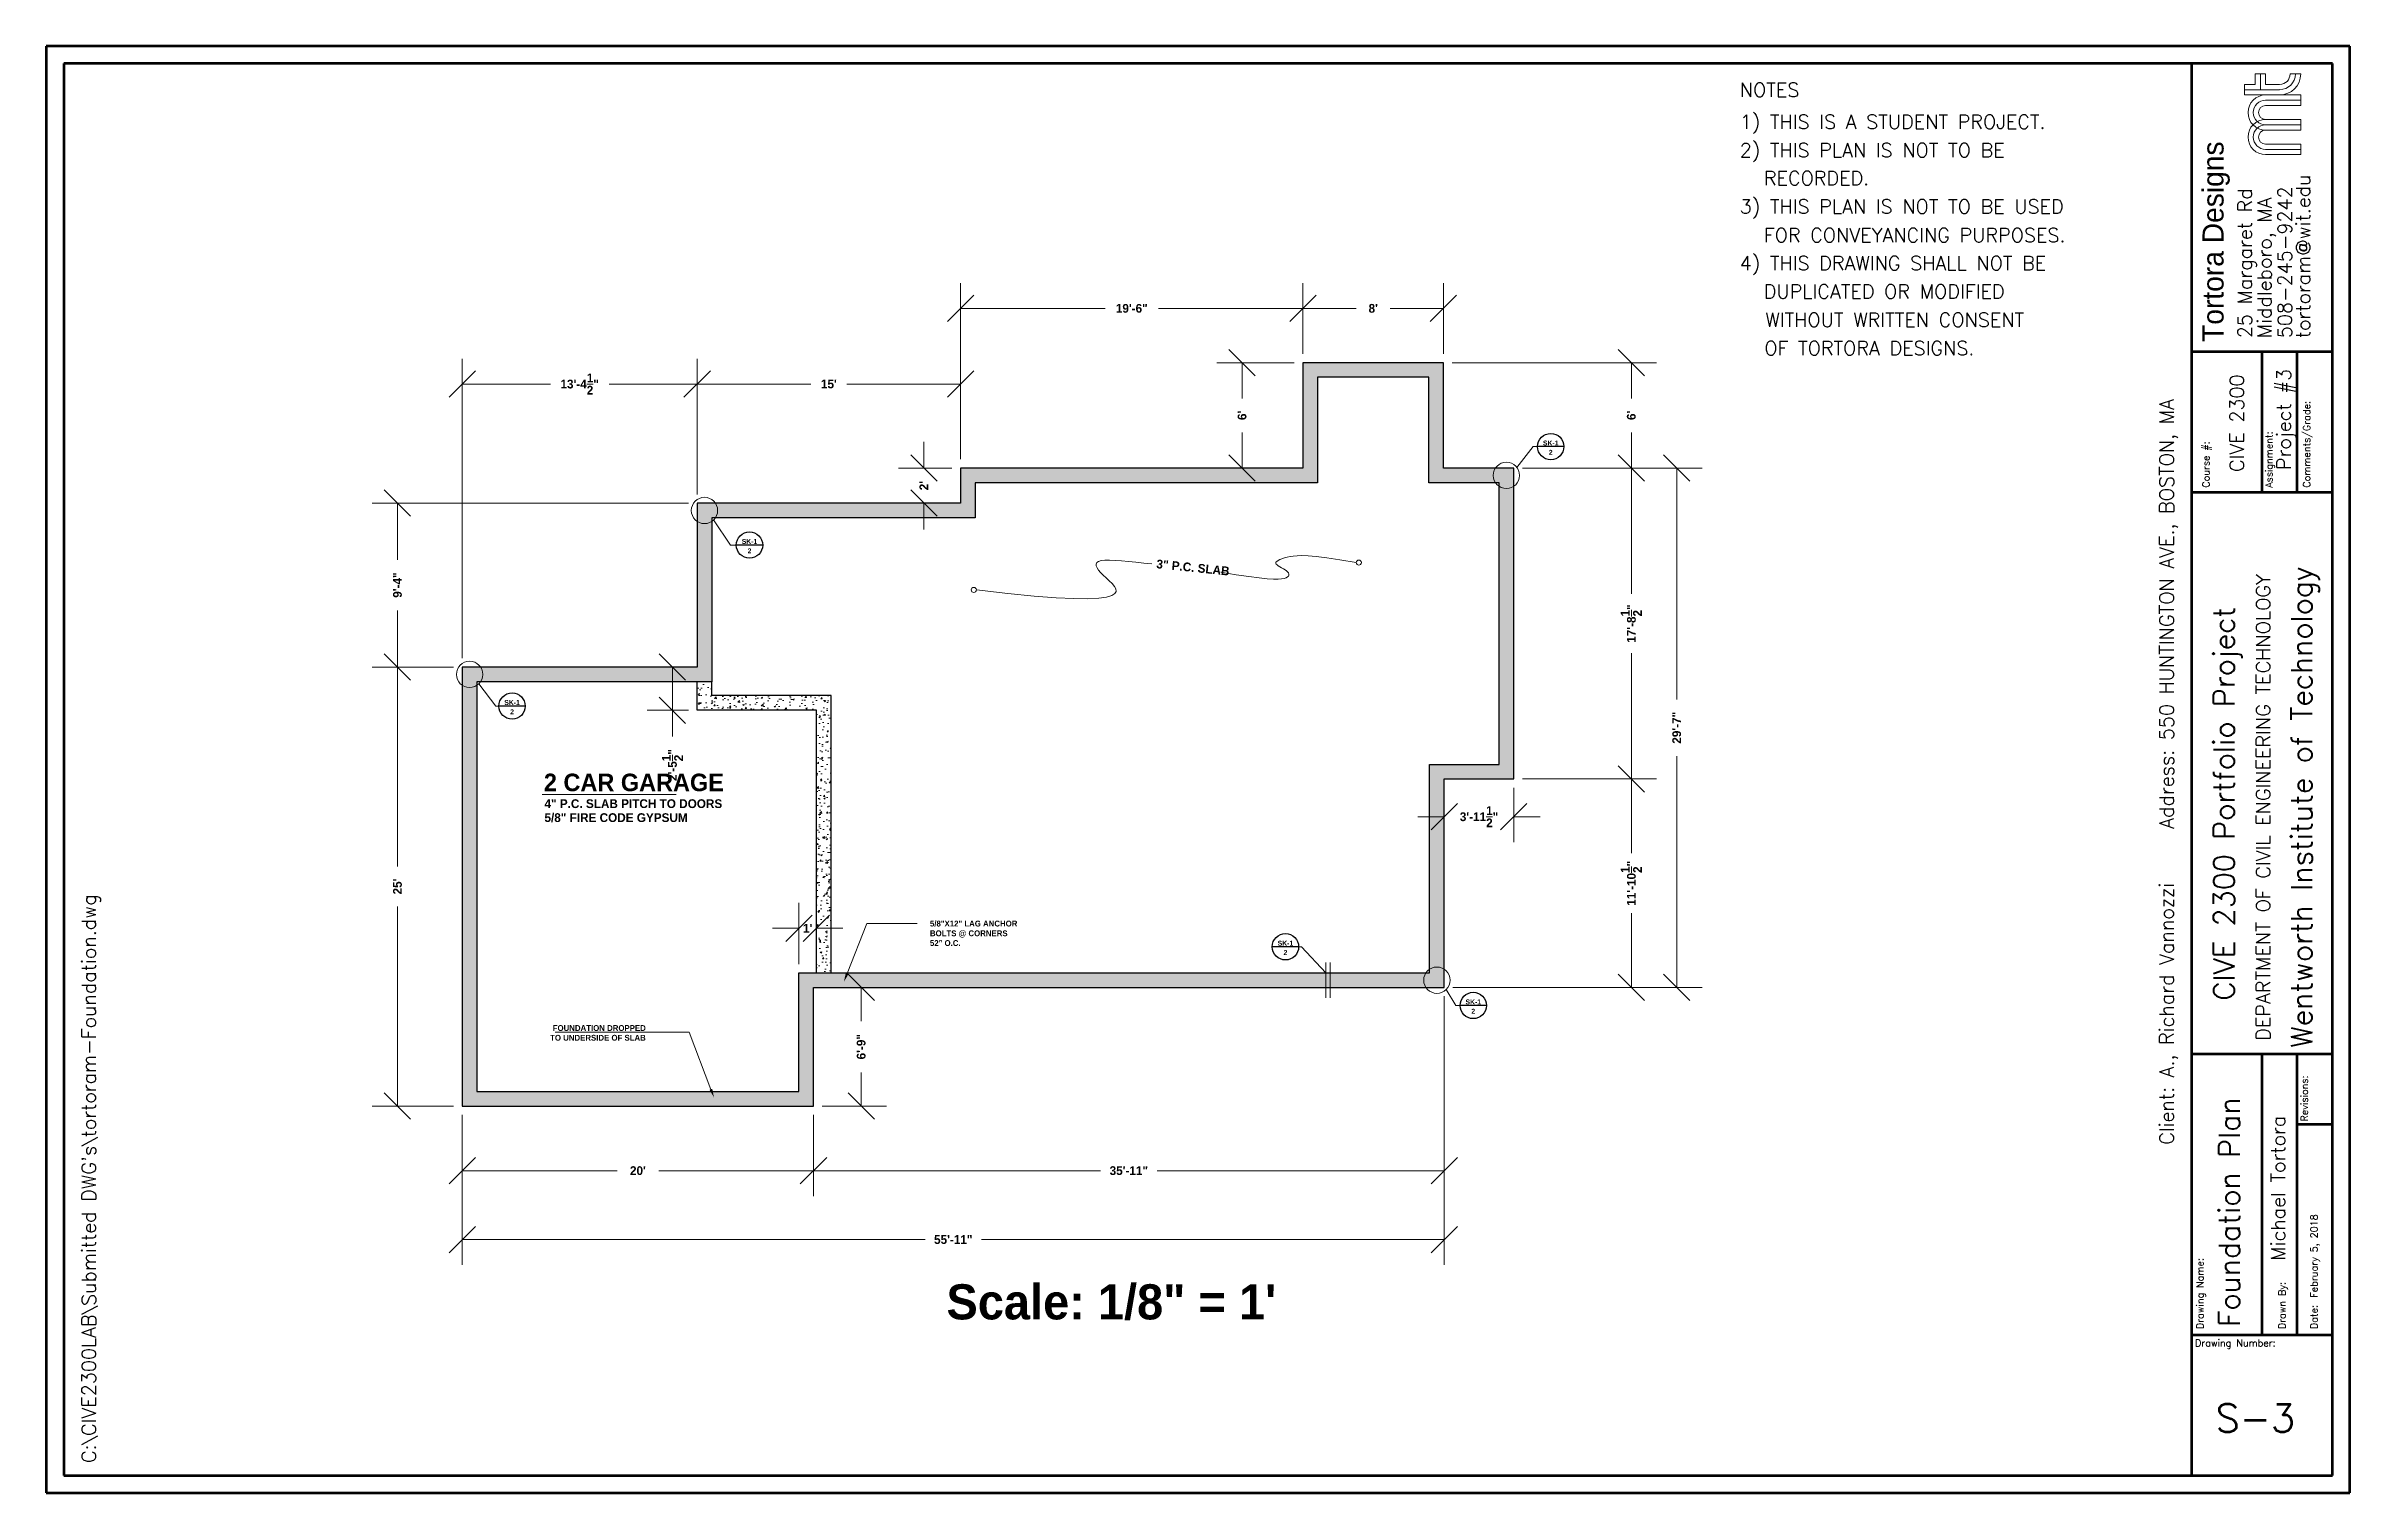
# Paper-space layout '11x17-8th' of a CAD drawing. Header units: inches. Extents: x 0.1 to 16.5, y 0.1 to 10.4.
# The model-space entities are those that its viewports show. They can reach past a viewport. Long polylines and large blocks are cut down to what shows.
import ezdxf
from ezdxf import colors
from ezdxf.entities.mleader import LeaderData, LeaderLine
from ezdxf.enums import TextEntityAlignment as Align
from ezdxf.math import Vec2, Vec3

# ---------------------------------------------------------------- set-up
doc = ezdxf.new("R2010")
doc.units = ezdxf.units.IN
doc.header["$MEASUREMENT"] = 0
for name, color, linetype, lineweight in [('8-FP-Dimensions', 3, 'Continuous', 13), ('8-FP-Foundation', 7, 'Continuous', 30), ('8-FP-Hatch', 5, 'Continuous', 13), ('8-FP-Leaders', 6, 'Continuous', 15), ('8-FP-Legend', 1, 'Continuous', 13), ('8-TB-LOGO', 6, 'Continuous', 15), ('8-TB-MediumBorder', 4, 'Continuous', 53), ('8-TB-Text', 2, 'Continuous', 13), ('8-TB-ThickBorder', 5, 'Continuous', 80), ('8-Viewport', 2, 'Continuous', 0)]:
    doc.layers.add(name, color=color, linetype=linetype, lineweight=lineweight)
doc.layers.get('8-Viewport').freeze()
doc.styles.add('8-FP-DIM', font='cityb___.ttf', dxfattribs={"height": 0.0625})
doc.styles.add('8-FP-LABEL', font='cityb___.ttf', dxfattribs={"height": 0.125})
doc.styles.add('8-FP-Leader', font='cityb___.ttf', dxfattribs={"height": 4})
doc.styles.add('8-FP-Legend', font='cityb___.ttf', dxfattribs={"height": 0.25})
doc.styles.add('8-TB-COMPANY', font='seguisbi.ttf', dxfattribs={"height": 0.15})
doc.styles.add('8-TB-LARGE-0.20', font='romans.shx', dxfattribs={"height": 0.2})
doc.styles.add('8-TB-MED-0.15', font='romans.shx', dxfattribs={"height": 0.15})
doc.styles.add('8-TB-SMALL-0.10', font='romans.shx', dxfattribs={"height": 0.1})
doc.styles.add('8-TB-VSMALL-0.05', font='romans.shx', dxfattribs={"height": 0.05})
doc.styles.get("Standard").update_dxf_attribs({"font": 'simplex.shx'})
doc.dimstyles.new('8-FND', dxfattribs={"dimscale": 0, "dimtxt": 0.0625, "dimasz": 0.1875, "dimexe": 0.18, "dimexo": 0.0625, "dimgap": 0.09, "dimtad": 0, "dimdec": 4, "dimzin": 0, "dimdsep": 46, "dimlunit": 4, "dimtxsty": '8-FP-DIM', "dimblk": 'OBLIQUE', "dimcen": 0.09, "dimclrd": 256, "dimclre": 256, "dimclrt": 256, "dimadec": 0, "dimazin": 0, "dimtfac": 1, "dimtdec": 4, "dimtofl": 0, "dimtmove": 0, "dimatfit": 3, "dimfxl": 1, "dimtfillclr": 4, "dimtolj": 1, "dimtzin": 0, "dimlwd": -1, "dimlwe": -1, "dimarcsym": 0})

psp = doc.layouts.new('11x17-8th')

msp = doc.modelspace()

# ---------------------------------------------------------------- texts
at = {"layer": '8-FP-Leaders', "style": '8-FP-DIM'}
msp.add_text('3" P.C. SLAB', height=6, rotation=354.14669607, dxfattribs=at).set_placement((474.0968, 367.58916))
at = {"layer": '8-FP-Leaders'}
for s, height, style, p in [('2 CAR GARAGE', 12, '8-FP-LABEL', (55.74057, 215.16341)), ('4" P.C. SLAB PITCH TO DOORS', 6, '8-FP-DIM', (56.14696, 203.63539)), ('5/8" FIRE CODE GYPSUM', 6, '8-FP-DIM', (56.14696, 194.0862))]:
    msp.add_text(s, height=height, dxfattribs=dict(at, style=style)).set_placement(p)
at = {"layer": '8-FP-Legend', "style": '8-FP-Legend'}
msp.add_text('Scale: 1/8" = 1\'', height=24, dxfattribs=at).set_placement((330.87119, -145.83736))

# ---------------------------------------------------------------- blocks, each defined once
blk = doc.blocks.new('tortoram-TitleBlock-Lab3')
at = {"layer": '8-TB-LOGO'}
for p, q in [((15.724, 10.027), (15.649, 10.027)), ((15.649, 10.027), (15.649, 9.952)), ((15.799, 10.102), (15.724, 10.102)), ((15.724, 10.102), (15.724, 10.027)), ((15.762, 10.102), (15.762, 9.989)), ((15.799, 10.027), (15.799, 10.102)), ((15.899, 10.027), (15.799, 10.027)), ((16.049, 10.102), (15.974, 10.102)), ((15.899, 9.989), (15.649, 9.989)), ((15.649, 9.952), (15.799, 9.952)), ((16.049, 9.952), (15.799, 9.952)), ((16.049, 9.914), (15.799, 9.914)), ((16.049, 9.877), (15.799, 9.877)), ((16.049, 9.877), (16.049, 9.952)), ((16.049, 9.777), (15.799, 9.777)), ((16.049, 9.739), (15.799, 9.739)), ((16.049, 9.702), (15.799, 9.702)), ((16.049, 9.702), (16.049, 9.777)), ((16.049, 9.602), (15.799, 9.602)), ((16.049, 9.564), (15.799, 9.564)), ((16.049, 9.527), (15.799, 9.527)), ((16.049, 9.527), (16.049, 9.602))]:
    blk.add_line(p, q, dxfattribs=at)
for centre, radius, start, end in [((15.899, 10.102), 0.075, 270, 360), ((15.899, 10.102), 0.15, 270, 360), ((15.899, 10.102), 0.112, 270, 0), ((15.799, 9.827), 0.125, 90, 270), ((15.799, 9.827), 0.0875, 90, 270), ((15.799, 9.827), 0.05, 90, 270), ((15.799, 9.652), 0.125, 90, 270), ((15.799, 9.652), 0.0875, 90, 270), ((15.799, 9.652), 0.05, 90, 270)]:
    blk.add_arc(centre, radius, start, end, dxfattribs=at)
at = {"layer": '8-TB-MediumBorder'}
for p, q in [((16.275, 10.175), (0.125, 10.175)), ((0.125, 10.175), (0.125, 0.125)), ((15.275, 0.125), (15.275, 10.175)), ((16.275, 0.125), (16.275, 10.175)), ((15.275, 8.125), (16.275, 8.125)), ((15.775, 7.125), (15.775, 8.125)), ((16.025, 7.125), (16.025, 8.125)), ((15.275, 7.125), (16.275, 7.125)), ((15.275, 3.125), (16.275, 3.125)), ((15.775, 1.125), (15.775, 3.125)), ((16.025, 1.125), (16.025, 3.125)), ((16.025, 2.625), (16.275, 2.625)), ((15.275, 1.125), (16.275, 1.125)), ((0.125, 0.125), (16.275, 0.125))]:
    blk.add_line(p, q, dxfattribs=at)
at = {"layer": '8-TB-ThickBorder'}
for p, q in [((16.4, 10.3), (0, 10.3)), ((0, 10.3), (0, 0)), ((16.4, 0), (16.4, 10.3)), ((0, 0), (16.4, 0))]:
    blk.add_line(p, q, dxfattribs=at)
at = {"layer": '8-TB-Text'}
for s, height, style, p in [('NOTES', 0.1, '8-TB-SMALL-0.10', (12.056, 9.938)), ('1) THIS IS A STUDENT PROJECT.', 0.1, '8-TB-SMALL-0.10', (12.056, 9.71)), ('2) THIS PLAN IS NOT TO BE ', 0.1, '8-TB-SMALL-0.10', (12.056, 9.509)), ('   RECORDED.', 0.1, '8-TB-SMALL-0.10', (12.004, 9.309)), ('3) THIS PLAN IS NOT TO BE USED', 0.1, '8-TB-SMALL-0.10', (12.056, 9.107)), ('   FOR CONVEYANCING PURPOSES.', 0.1, '8-TB-SMALL-0.10', (12.004, 8.904)), ('4) THIS DRAWING SHALL NOT BE ', 0.1, '8-TB-SMALL-0.10', (12.056, 8.704)), ('   DUPLICATED OR MODIFIED ', 0.1, '8-TB-SMALL-0.10', (12.003, 8.502)), ('   WITHOUT WRITTEN CONSENT ', 0.1, '8-TB-SMALL-0.10', (12.014, 8.302)), ('   OF TORTORA DESIGNS.', 0.1, '8-TB-SMALL-0.10', (12.007, 8.1)), ('Drawing Number:', 0.05, '8-TB-VSMALL-0.05', (15.297, 1.042)), ('S-3', 0.2, '8-TB-LARGE-0.20', (15.443, 0.433))]:
    blk.add_text(s, height=height, dxfattribs=dict(at, style=style)).set_placement(p)
for s, height, style, p in [('Tortora Designs', 0.15, '8-TB-COMPANY', (15.5, 8.194)), ('tortoram@wit.edu', 0.1, '8-TB-SMALL-0.10', (16.116, 8.221)), ('25 Margaret Rd', 0.1, '8-TB-SMALL-0.10', (15.702, 8.221)), ('Middleboro, MA', 0.1, '8-TB-SMALL-0.10', (15.842, 8.221)), ('508-245-9242', 0.1, '8-TB-SMALL-0.10', (15.987, 8.221)), ('CIVE 2300', 0.1, '8-TB-SMALL-0.10', (15.645, 7.268)), ('Project #3', 0.1, '8-TB-SMALL-0.10', (15.98, 7.282)), ('Client: A., Richard Vannozzi   Address: 550 HUNTINGTON AVE., BOSTON, MA', 0.1, '8-TB-SMALL-0.10', (15.145, 2.479)), ('Comments/Grade:', 0.05, '8-TB-VSMALL-0.05', (16.117, 7.156)), ('Assignment:', 0.05, '8-TB-VSMALL-0.05', (15.848, 7.156)), ('Course #:', 0.05, '8-TB-VSMALL-0.05', (15.4, 7.156)), ('Wentworth Institute of Technology', 0.15, '8-TB-MED-0.15', (16.131, 3.169)), ('DEPARTMENT OF CIVIL ENGINEERING TECHNOLOGY', 0.1, '8-TB-SMALL-0.10', (15.831, 3.22)), ('CIVE 2300 Portfolio Project', 0.15, '8-TB-MED-0.15', (15.579, 3.506)), ('Revisions:', 0.05, '8-TB-VSMALL-0.05', (16.1, 2.644)), ('Foundation Plan', 0.15, '8-TB-MED-0.15', (15.616, 1.183)), ('Michael Tortora', 0.1, '8-TB-SMALL-0.10', (15.939, 1.653)), ('February 5, 2018', 0.05, '8-TB-VSMALL-0.05', (16.169, 1.39)), ('Drawing Name:', 0.05, '8-TB-VSMALL-0.05', (15.357, 1.166)), ('Drawn By:', 0.05, '8-TB-VSMALL-0.05', (15.94, 1.166)), ('Date:', 0.05, '8-TB-VSMALL-0.05', (16.169, 1.166))]:
    blk.add_text(s, height=height, rotation=90, dxfattribs=dict(at, style=style)).set_placement(p)
at = {"layer": '8-TB-Text', "style": '8-TB-SMALL-0.10'}
blk.add_attdef('FILENAME', (0.354, 0.213), '', height=0.1, rotation=90, dxfattribs=at)
blk = doc.blocks.new('_Oblique')
at = {"color": 0, "linetype": 'ByBlock', "lineweight": -2}
blk.add_line((-0.5, -0.5), (0.5, 0.5), dxfattribs=at)
blk = doc.blocks.new('*D69')
at = {"layer": '8-FP-Dimensions', "transparency": 16777216}
for p, q in [((0, -6), (0, -61.5)), ((240, -6), (240, -61.5)), ((0, -44.2), (105.8, -44.2)), ((240, -44.2), (134.2, -44.2))]:
    blk.add_line(p, q, dxfattribs=at)
at = {"layer": 'Defpoints', "color": 0, "transparency": 16777216}
for p in [(0, 0), (240, 0), (240, -44.2)]:
    blk.add_point(p, dxfattribs=at)
at = {"layer": '8-FP-Dimensions', "transparency": 16777216, "xscale": 18, "yscale": 18, "zscale": 18, "rotation": 180}
blk.add_blockref('_Oblique', (0, -44.2), dxfattribs=at)
at = {"layer": '8-FP-Dimensions', "transparency": 16777216, "xscale": 18, "yscale": 18, "zscale": 18}
blk.add_blockref('_Oblique', (240, -44.2), dxfattribs=at)
at = {"layer": '8-FP-Dimensions', "transparency": 16777216, "insert": (120, -44.2), "char_height": 6, "attachment_point": 5, "style": '8-FP-DIM'}
blk.add_mtext("\\A1;20'", dxfattribs=at)
blk = doc.blocks.new('*D70')
at = {"layer": '8-FP-Dimensions', "transparency": 16777216}
for p, q in [((671, 75), (671, -61.5)), ((240, -6), (240, -61.5)), ((240, -44.2), (436.2, -44.2)), ((671, -44.2), (474.8, -44.2))]:
    blk.add_line(p, q, dxfattribs=at)
at = {"layer": 'Defpoints', "color": 0, "transparency": 16777216}
for p in [(671, 81), (240, 0), (671, -44.2)]:
    blk.add_point(p, dxfattribs=at)
at = {"layer": '8-FP-Dimensions', "transparency": 16777216, "xscale": 18, "yscale": 18, "zscale": 18, "rotation": 180}
blk.add_blockref('_Oblique', (240, -44.2), dxfattribs=at)
at = {"layer": '8-FP-Dimensions', "transparency": 16777216, "xscale": 18, "yscale": 18, "zscale": 18}
blk.add_blockref('_Oblique', (671, -44.2), dxfattribs=at)
at = {"layer": '8-FP-Dimensions', "transparency": 16777216, "insert": (455.5, -44.2), "char_height": 6, "attachment_point": 5, "style": '8-FP-DIM'}
blk.add_mtext('\\A1;35\'-11"', dxfattribs=at)
blk = doc.blocks.new('*D71')
at = {"layer": '8-FP-Dimensions', "transparency": 16777216}
for p, q in [((671, 75), (671, -108.6)), ((0, -6), (0, -108.6)), ((0, -91.3), (316.2, -91.3)), ((671, -91.3), (354.8, -91.3))]:
    blk.add_line(p, q, dxfattribs=at)
at = {"layer": 'Defpoints', "color": 0, "transparency": 16777216}
for p in [(671, 81), (0, 0), (671, -91.3)]:
    blk.add_point(p, dxfattribs=at)
at = {"layer": '8-FP-Dimensions', "transparency": 16777216, "xscale": 18, "yscale": 18, "zscale": 18, "rotation": 180}
blk.add_blockref('_Oblique', (0, -91.3), dxfattribs=at)
at = {"layer": '8-FP-Dimensions', "transparency": 16777216, "xscale": 18, "yscale": 18, "zscale": 18}
blk.add_blockref('_Oblique', (671, -91.3), dxfattribs=at)
at = {"layer": '8-FP-Dimensions', "transparency": 16777216, "insert": (335.5, -91.3), "char_height": 6, "attachment_point": 5, "style": '8-FP-DIM'}
blk.add_mtext('\\A1;55\'-11"', dxfattribs=at)
blk = doc.blocks.new('*D72')
at = {"layer": '8-FP-Dimensions', "transparency": 16777216}
for p, q in [((574.5, 514), (574.5, 562.4)), ((670.5, 514), (670.5, 562.4)), ((574.5, 545.1), (610.9, 545.1)), ((670.5, 545.1), (634.1, 545.1))]:
    blk.add_line(p, q, dxfattribs=at)
at = {"layer": 'Defpoints', "color": 0, "transparency": 16777216}
for p in [(574.5, 545.1), (574.5, 508), (670.5, 508)]:
    blk.add_point(p, dxfattribs=at)
at = {"layer": '8-FP-Dimensions', "transparency": 16777216, "xscale": 18, "yscale": 18, "zscale": 18, "rotation": 180}
blk.add_blockref('_Oblique', (574.5, 545.1), dxfattribs=at)
at = {"layer": '8-FP-Dimensions', "transparency": 16777216, "xscale": 18, "yscale": 18, "zscale": 18}
blk.add_blockref('_Oblique', (670.5, 545.1), dxfattribs=at)
at = {"layer": '8-FP-Dimensions', "transparency": 16777216, "insert": (622.5, 545.1), "char_height": 6, "attachment_point": 5, "style": '8-FP-DIM'}
blk.add_mtext("\\A1;8'", dxfattribs=at)
blk = doc.blocks.new('*D73')
at = {"layer": '8-FP-Dimensions', "transparency": 16777216}
for p, q in [((340.5, 442), (340.5, 562.4)), ((574.5, 514), (574.5, 562.4)), ((340.5, 545.1), (439.3, 545.1)), ((574.5, 545.1), (475.7, 545.1))]:
    blk.add_line(p, q, dxfattribs=at)
at = {"layer": 'Defpoints', "color": 0, "transparency": 16777216}
for p in [(340.5, 545.1), (574.5, 508), (340.5, 436)]:
    blk.add_point(p, dxfattribs=at)
at = {"layer": '8-FP-Dimensions', "transparency": 16777216, "xscale": 18, "yscale": 18, "zscale": 18, "rotation": 180}
blk.add_blockref('_Oblique', (340.5, 545.1), dxfattribs=at)
at = {"layer": '8-FP-Dimensions', "transparency": 16777216, "xscale": 18, "yscale": 18, "zscale": 18}
blk.add_blockref('_Oblique', (574.5, 545.1), dxfattribs=at)
at = {"layer": '8-FP-Dimensions', "transparency": 16777216, "insert": (457.5, 545.1), "char_height": 6, "attachment_point": 5, "style": '8-FP-DIM'}
blk.add_mtext('\\A1;19\'-6"', dxfattribs=at)
blk = doc.blocks.new('*D74')
at = {"layer": '8-FP-Dimensions', "transparency": 16777216}
for p, q in [((160.5, 418), (160.5, 510.7)), ((340.5, 442), (340.5, 510.7)), ((160.5, 493.4), (238.2, 493.4)), ((340.5, 493.4), (262.8, 493.4))]:
    blk.add_line(p, q, dxfattribs=at)
at = {"layer": 'Defpoints', "color": 0, "transparency": 16777216}
for p in [(160.5, 493.4), (340.5, 436), (160.5, 412)]:
    blk.add_point(p, dxfattribs=at)
at = {"layer": '8-FP-Dimensions', "transparency": 16777216, "xscale": 18, "yscale": 18, "zscale": 18, "rotation": 180}
blk.add_blockref('_Oblique', (160.5, 493.4), dxfattribs=at)
at = {"layer": '8-FP-Dimensions', "transparency": 16777216, "xscale": 18, "yscale": 18, "zscale": 18}
blk.add_blockref('_Oblique', (340.5, 493.4), dxfattribs=at)
at = {"layer": '8-FP-Dimensions', "transparency": 16777216, "insert": (250.5, 493.4), "char_height": 6, "attachment_point": 5, "style": '8-FP-DIM'}
blk.add_mtext("\\A1;15'", dxfattribs=at)
blk = doc.blocks.new('*D75')
at = {"layer": '8-FP-Dimensions', "transparency": 16777216}
for p, q in [((0, 306), (0, 510.7)), ((160.5, 418), (160.5, 510.7)), ((0, 493.4), (60.2, 493.4)), ((160.5, 493.4), (100.3, 493.4))]:
    blk.add_line(p, q, dxfattribs=at)
at = {"layer": 'Defpoints', "color": 0, "transparency": 16777216}
for p in [(0, 493.4), (160.5, 412), (0, 300)]:
    blk.add_point(p, dxfattribs=at)
at = {"layer": '8-FP-Dimensions', "transparency": 16777216, "xscale": 18, "yscale": 18, "zscale": 18, "rotation": 180}
blk.add_blockref('_Oblique', (0, 493.4), dxfattribs=at)
at = {"layer": '8-FP-Dimensions', "transparency": 16777216, "xscale": 18, "yscale": 18, "zscale": 18}
blk.add_blockref('_Oblique', (160.5, 493.4), dxfattribs=at)
at = {"layer": '8-FP-Dimensions', "transparency": 16777216, "insert": (80.2, 493.4), "char_height": 6, "attachment_point": 5, "style": '8-FP-DIM'}
blk.add_mtext('\\A1;13\'-4{\\H1x;\\S1/2;}"', dxfattribs=at)
blk = doc.blocks.new('*D76')
at = {"layer": '8-FP-Dimensions', "transparency": 16777216}
for p, q in [((724.5, 436), (816.2, 436)), ((798.9, 436), (798.9, 350)), ((798.9, 223.5), (798.9, 309.5)), ((724.5, 223.5), (816.2, 223.5))]:
    blk.add_line(p, q, dxfattribs=at)
at = {"layer": 'Defpoints', "color": 0, "transparency": 16777216}
for p in [(718.5, 436), (798.9, 436), (718.5, 223.5)]:
    blk.add_point(p, dxfattribs=at)
at = {"layer": '8-FP-Dimensions', "transparency": 16777216, "xscale": 18, "yscale": 18, "zscale": 18}
for p, rotation in [((798.9, 436), 90), ((798.9, 223.5), 270)]:
    blk.add_blockref('_Oblique', p, dxfattribs=dict(at, rotation=rotation))
at = {"layer": '8-FP-Dimensions', "transparency": 16777216, "insert": (798.9, 329.7), "char_height": 6, "attachment_point": 5, "rotation": 90, "style": '8-FP-DIM'}
blk.add_mtext('\\A1;17\'-8{\\H1x;\\S1/2;}"', dxfattribs=at)
blk = doc.blocks.new('*D77')
at = {"layer": '8-FP-Dimensions', "transparency": 16777216}
for p, q in [((676.5, 508), (816.2, 508)), ((798.9, 508), (798.9, 483.6)), ((798.9, 436), (798.9, 460.4)), ((724.5, 436), (816.2, 436))]:
    blk.add_line(p, q, dxfattribs=at)
at = {"layer": 'Defpoints', "color": 0, "transparency": 16777216}
for p in [(670.5, 508), (798.9, 508), (718.5, 436)]:
    blk.add_point(p, dxfattribs=at)
at = {"layer": '8-FP-Dimensions', "transparency": 16777216, "xscale": 18, "yscale": 18, "zscale": 18}
for p, rotation in [((798.9, 508), 90), ((798.9, 436), 270)]:
    blk.add_blockref('_Oblique', p, dxfattribs=dict(at, rotation=rotation))
at = {"layer": '8-FP-Dimensions', "transparency": 16777216, "insert": (798.9, 472), "char_height": 6, "attachment_point": 5, "rotation": 90, "style": '8-FP-DIM'}
blk.add_mtext("\\A1;6'", dxfattribs=at)
blk = doc.blocks.new('*D78')
at = {"layer": '8-FP-Dimensions', "transparency": 16777216}
for p, q in [((671, 217.5), (671, 180.4)), ((718.5, 217.5), (718.5, 180.4)), ((671, 197.7), (653, 197.7)), ((718.5, 197.7), (736.5, 197.7))]:
    blk.add_line(p, q, dxfattribs=at)
at = {"layer": 'Defpoints', "color": 0, "transparency": 16777216}
for p in [(671, 223.5), (718.5, 223.5), (718.5, 197.7)]:
    blk.add_point(p, dxfattribs=at)
at = {"layer": '8-FP-Dimensions', "transparency": 16777216, "xscale": 18, "yscale": 18, "zscale": 18}
blk.add_blockref('_Oblique', (671, 197.7), dxfattribs=at)
at = {"layer": '8-FP-Dimensions', "transparency": 16777216, "xscale": 18, "yscale": 18, "zscale": 18, "rotation": 180}
blk.add_blockref('_Oblique', (718.5, 197.7), dxfattribs=at)
at = {"layer": '8-FP-Dimensions', "transparency": 16777216, "insert": (694.8, 197.7), "char_height": 6, "attachment_point": 5, "style": '8-FP-DIM'}
blk.add_mtext('\\A1;3\'-11{\\H1x;\\S1/2;}"', dxfattribs=at)
blk = doc.blocks.new('*D79')
at = {"layer": '8-FP-Dimensions', "transparency": 16777216}
for p, q in [((724.5, 223.5), (816.2, 223.5)), ((798.9, 223.5), (798.9, 172.7)), ((798.9, 81), (798.9, 131.8)), ((677, 81), (816.2, 81))]:
    blk.add_line(p, q, dxfattribs=at)
at = {"layer": 'Defpoints', "color": 0, "transparency": 16777216}
for p in [(718.5, 223.5), (798.9, 223.5), (671, 81)]:
    blk.add_point(p, dxfattribs=at)
at = {"layer": '8-FP-Dimensions', "transparency": 16777216, "xscale": 18, "yscale": 18, "zscale": 18}
for p, rotation in [((798.9, 223.5), 90), ((798.9, 81), 270)]:
    blk.add_blockref('_Oblique', p, dxfattribs=dict(at, rotation=rotation))
at = {"layer": '8-FP-Dimensions', "transparency": 16777216, "insert": (798.9, 152.2), "char_height": 6, "attachment_point": 5, "rotation": 90, "style": '8-FP-DIM'}
blk.add_mtext('\\A1;11\'-10{\\H1x;\\S1/2;}"', dxfattribs=at)
blk = doc.blocks.new('*D80')
at = {"layer": '8-FP-Dimensions', "transparency": 16777216}
for p, q in [((246, 81), (289.9, 81)), ((272.6, 81), (272.6, 58)), ((272.6, 0), (272.6, 23)), ((246, 0), (289.9, 0))]:
    blk.add_line(p, q, dxfattribs=at)
at = {"layer": 'Defpoints', "color": 0, "transparency": 16777216}
for p in [(240, 81), (272.6, 81), (240, 0)]:
    blk.add_point(p, dxfattribs=at)
at = {"layer": '8-FP-Dimensions', "transparency": 16777216, "xscale": 18, "yscale": 18, "zscale": 18}
for p, rotation in [((272.6, 81), 90), ((272.6, 0), 270)]:
    blk.add_blockref('_Oblique', p, dxfattribs=dict(at, rotation=rotation))
at = {"layer": '8-FP-Dimensions', "transparency": 16777216, "insert": (272.6, 40.5), "char_height": 6, "attachment_point": 5, "rotation": 90, "style": '8-FP-DIM'}
blk.add_mtext('\\A1;6\'-9"', dxfattribs=at)
blk = doc.blocks.new('*D81')
at = {"layer": '8-FP-Dimensions', "transparency": 16777216}
for p, q in [((-6, 300), (-61.6, 300)), ((-44.3, 300), (-44.3, 163.7)), ((-44.3, 0), (-44.3, 136.3)), ((-6, 0), (-61.6, 0))]:
    blk.add_line(p, q, dxfattribs=at)
at = {"layer": 'Defpoints', "color": 0, "transparency": 16777216}
for p in [(0, 300), (0, 0), (-44.3, 0)]:
    blk.add_point(p, dxfattribs=at)
at = {"layer": '8-FP-Dimensions', "transparency": 16777216, "xscale": 18, "yscale": 18, "zscale": 18}
for p, rotation in [((-44.3, 300), 90), ((-44.3, 0), 270)]:
    blk.add_blockref('_Oblique', p, dxfattribs=dict(at, rotation=rotation))
at = {"layer": '8-FP-Dimensions', "transparency": 16777216, "insert": (-44.3, 150), "char_height": 6, "attachment_point": 5, "rotation": 90, "style": '8-FP-DIM'}
blk.add_mtext("\\A1;25'", dxfattribs=at)
blk = doc.blocks.new('*D82')
at = {"layer": '8-FP-Dimensions', "transparency": 16777216}
for p, q in [((154.5, 412), (-61.6, 412)), ((-44.3, 412), (-44.3, 373.3)), ((-44.3, 300), (-44.3, 338.7)), ((-6, 300), (-61.6, 300))]:
    blk.add_line(p, q, dxfattribs=at)
at = {"layer": 'Defpoints', "color": 0, "transparency": 16777216}
for p in [(160.5, 412), (-44.3, 300), (0, 300)]:
    blk.add_point(p, dxfattribs=at)
at = {"layer": '8-FP-Dimensions', "transparency": 16777216, "xscale": 18, "yscale": 18, "zscale": 18}
for p, rotation in [((-44.3, 412), 90), ((-44.3, 300), 270)]:
    blk.add_blockref('_Oblique', p, dxfattribs=dict(at, rotation=rotation))
at = {"layer": '8-FP-Dimensions', "transparency": 16777216, "insert": (-44.3, 356), "char_height": 6, "attachment_point": 5, "rotation": 90, "style": '8-FP-DIM'}
blk.add_mtext('\\A1;9\'-4"', dxfattribs=at)
blk = doc.blocks.new('*D83')
at = {"layer": '8-FP-Dimensions', "transparency": 16777216}
for p, q in [((724.5, 436), (847.2, 436)), ((829.9, 436), (829.9, 277.8)), ((829.9, 81), (829.9, 239.2)), ((677, 81), (847.2, 81))]:
    blk.add_line(p, q, dxfattribs=at)
at = {"layer": 'Defpoints', "color": 0, "transparency": 16777216}
for p in [(718.5, 436), (829.9, 436), (671, 81)]:
    blk.add_point(p, dxfattribs=at)
at = {"layer": '8-FP-Dimensions', "transparency": 16777216, "xscale": 18, "yscale": 18, "zscale": 18}
for p, rotation in [((829.9, 436), 90), ((829.9, 81), 270)]:
    blk.add_blockref('_Oblique', p, dxfattribs=dict(at, rotation=rotation))
at = {"layer": '8-FP-Dimensions', "transparency": 16777216, "insert": (829.9, 258.5), "char_height": 6, "attachment_point": 5, "rotation": 90, "style": '8-FP-DIM'}
blk.add_mtext('\\A1;29\'-7"', dxfattribs=at)
blk = doc.blocks.new('*D84')
at = {"layer": '8-FP-Dimensions', "transparency": 16777216}
for p, q in [((315.4, 436), (315.4, 454)), ((334.5, 436), (298.1, 436)), ((334.5, 412), (298.1, 412)), ((315.4, 412), (315.4, 394))]:
    blk.add_line(p, q, dxfattribs=at)
at = {"layer": 'Defpoints', "color": 0, "transparency": 16777216}
for p in [(315.4, 436), (340.5, 436), (340.5, 412)]:
    blk.add_point(p, dxfattribs=at)
at = {"layer": '8-FP-Dimensions', "transparency": 16777216, "xscale": 18, "yscale": 18, "zscale": 18}
for p, rotation in [((315.4, 436), 270), ((315.4, 412), 90)]:
    blk.add_blockref('_Oblique', p, dxfattribs=dict(at, rotation=rotation))
at = {"layer": '8-FP-Dimensions', "transparency": 16777216, "insert": (315.4, 424), "char_height": 6, "attachment_point": 5, "rotation": 90, "style": '8-FP-DIM'}
blk.add_mtext("\\A1;2'", dxfattribs=at)
blk = doc.blocks.new('*D85')
at = {"layer": '8-FP-Dimensions', "transparency": 16777216}
for p, q in [((154.5, 300), (126.4, 300)), ((143.6, 300), (143.6, 270.5)), ((154.5, 270.5), (126.4, 270.5)), ((143.6, 270.5), (143.6, 252.5))]:
    blk.add_line(p, q, dxfattribs=at)
at = {"layer": 'Defpoints', "color": 0, "transparency": 16777216}
for p in [(160.5, 300), (143.6, 270.5), (160.5, 270.5)]:
    blk.add_point(p, dxfattribs=at)
at = {"layer": '8-FP-Dimensions', "transparency": 16777216, "xscale": 18, "yscale": 18, "zscale": 18}
for p, rotation in [((143.6, 300), 90), ((143.6, 270.5), 270)]:
    blk.add_blockref('_Oblique', p, dxfattribs=dict(at, rotation=rotation))
at = {"layer": '8-FP-Dimensions', "transparency": 16777216, "insert": (143.6, 233), "char_height": 6, "attachment_point": 5, "rotation": 90, "style": '8-FP-DIM'}
blk.add_mtext('\\A1;2\'-5{\\H1x;\\S1/2;}"', dxfattribs=at)
blk = doc.blocks.new('*D86')
at = {"layer": '8-FP-Dimensions', "transparency": 16777216}
for p, q in [((230, 97), (230, 138.8)), ((242, 97), (242, 138.8)), ((230, 121.5), (212, 121.5)), ((242, 121.5), (260, 121.5))]:
    blk.add_line(p, q, dxfattribs=at)
at = {"layer": 'Defpoints', "color": 0, "transparency": 16777216}
for p in [(242, 121.5), (230, 91), (242, 91)]:
    blk.add_point(p, dxfattribs=at)
at = {"layer": '8-FP-Dimensions', "transparency": 16777216, "xscale": 18, "yscale": 18, "zscale": 18}
blk.add_blockref('_Oblique', (230, 121.5), dxfattribs=at)
at = {"layer": '8-FP-Dimensions', "transparency": 16777216, "xscale": 18, "yscale": 18, "zscale": 18, "rotation": 180}
blk.add_blockref('_Oblique', (242, 121.5), dxfattribs=at)
at = {"layer": '8-FP-Dimensions', "transparency": 16777216, "insert": (236, 121.5), "char_height": 6, "attachment_point": 5, "style": '8-FP-DIM'}
blk.add_mtext("\\A1;1'", dxfattribs=at)
blk = doc.blocks.new('*D87')
at = {"layer": '8-FP-Dimensions', "transparency": 16777216}
for p, q in [((568.5, 508), (515.6, 508)), ((532.9, 508), (532.9, 483.6)), ((532.9, 436), (532.9, 460.4)), ((568.5, 436), (515.6, 436))]:
    blk.add_line(p, q, dxfattribs=at)
at = {"layer": 'Defpoints', "color": 0, "transparency": 16777216}
for p in [(574.5, 508), (532.9, 436), (574.5, 436)]:
    blk.add_point(p, dxfattribs=at)
at = {"layer": '8-FP-Dimensions', "transparency": 16777216, "xscale": 18, "yscale": 18, "zscale": 18}
for p, rotation in [((532.9, 508), 90), ((532.9, 436), 270)]:
    blk.add_blockref('_Oblique', p, dxfattribs=dict(at, rotation=rotation))
at = {"layer": '8-FP-Dimensions', "transparency": 16777216, "insert": (532.9, 472), "char_height": 6, "attachment_point": 5, "rotation": 90, "style": '8-FP-DIM'}
blk.add_mtext("\\A1;6'", dxfattribs=at)
blk = doc.blocks.new('_DetailCallout')
at = {"color": 0, "linetype": 'ByBlock', "lineweight": -2, "transparency": 16777216}
blk.add_line((0.25, 0), (-0.25, 0), dxfattribs=at)
blk.add_circle((0, 0), 0.25, dxfattribs=at)
at = {"layer": '8-FP-Foundation', "color": 0, "transparency": 16777216, "style": '8-FP-Legend'}
for tag, p in [('VIEWNUMBER', (0, 0.021)), ('SHEETNUMBER', (0, -0.156))]:
    blk.add_attdef(tag, text='', height=0.0938, dxfattribs=at).set_placement(p, align=Align.CENTER)
blk = doc.blocks.new('_None')

# ---------------------------------------------------------------- dimensions: what is measured, and where the dimension line sits
at = {"layer": '8-FP-Dimensions'}
dim = msp.add_linear_dim(base=(340.5, 545.08828), p1=(574.5, 508), p2=(340.5, 436), dimstyle='8-FND', dxfattribs=at)
dim.commit()
dim.dimension.update_dxf_attribs({"geometry": '*D73', "text_midpoint": (457.5, 545.08828)})
for base, p1, p2, picture, middle in [((574.5, 545.08828), (670.5, 508), (574.5, 508), '*D72', (622.5, 545.08828)), ((0, 493.3835), (160.5, 412), (0, 300), '*D75', (80.25, 493.3835)), ((160.5, 493.3835), (340.5, 436), (160.5, 412), '*D74', (250.5, 493.3835)), ((718.5, 197.65181), (671, 223.5), (718.5, 223.5), '*D78', (694.75, 197.65181)), ((671, -91.27597), (0, 0), (671, 81), '*D71', (335.5, -91.27597)), ((671, -44.2494), (240, 0), (671, 81), '*D70', (455.5, -44.2494)), ((240, -44.2494), (0, 0), (240, 0), '*D69', (120, -44.2494))]:
    dim = msp.add_linear_dim(base=base, p1=p1, p2=p2, dimstyle='8-FND', override={"dimtxsty": '8-FP-DIM'}, dxfattribs=at)
    dim.commit()
    dim.dimension.update_dxf_attribs({"geometry": picture, "text_midpoint": middle})
for base, p1, p2, picture, middle in [((532.85998, 436), (574.5, 508), (574.5, 436), '*D87', (532.85998, 472)), ((798.93412, 508), (718.5, 436), (670.5, 508), '*D77', (798.93412, 472)), ((315.4037, 436), (340.5, 412), (340.5, 436), '*D84', (315.4037, 424)), ((829.93622, 436), (671, 81), (718.5, 436), '*D83', (829.93622, 258.5)), ((798.93412, 436), (718.5, 223.5), (718.5, 436), '*D76', (798.93412, 329.75)), ((-44.34287, 300), (160.5, 412), (0, 300), '*D82', (-44.34287, 356)), ((-44.34287, 0), (0, 300), (0, 0), '*D81', (-44.34287, 150)), ((143.64332, 270.5), (160.5, 300), (160.5, 270.5), '*D85', (143.64332, 232.98453)), ((272.64217, 81), (240, 0), (240, 81), '*D80', (272.64217, 40.5))]:
    dim = msp.add_linear_dim(base=base, p1=p1, p2=p2, angle=90, dimstyle='8-FND', override={"dimtxsty": '8-FP-DIM'}, dxfattribs=at)
    dim.commit()
    dim.dimension.update_dxf_attribs({"geometry": picture, "text_midpoint": middle})
dim = msp.add_linear_dim(base=(798.93412, 223.5), p1=(671, 81), p2=(718.5, 223.5), angle=90, dimstyle='8-FND', override={"dimtxsty": '8-FP-DIM'}, dxfattribs=at)
dim.commit()
dim.dimension.update_dxf_attribs({"geometry": '*D79', "text_midpoint": (798.93412, 152.25), "dimtype": 160})
dim = msp.add_linear_dim(base=(242, 121.54066), p1=(230, 91), p2=(242, 91), dimstyle='8-FND', dxfattribs=at)
dim.commit()
dim.dimension.update_dxf_attribs({"geometry": '*D86', "text_midpoint": (236, 121.54066), "dimtype": 160})

# ---------------------------------------------------------------- hatches: boundary and pattern name
at = {"layer": '8-FP-Hatch'}
h = msp.add_hatch(dxfattribs=at)
h.set_pattern_fill('AR-CONC', color=256, scale=1.5)
h.set_pattern_definition([(50, (0, 0), (10.7589, -0.94128), [1.125, -12.375]), (355, (0, 0), (-2.08127, 11.28288), [0.9, -9.9]), (100.4514, (0.897, -0.078), (8.67763, 10.3416), [0.9561, -10.51713]), (46.1842, (0, 3), (16.00862, -2.48279), [1.6875, -18.5625]), (96.6356, (1.334, 2.793), (14.01993, 14.61178), [1.43416, -15.7757]), (351.1842, (0, 3), (14.01993, 14.61178), [1.35, -14.85]), (21, (1.5, 2.25), (8.95361, -6.03928), [1.125, -12.375]), (326, (1.5, 2.25), (3.64973, 10.87725), [0.9, -9.9]), (71.4514, (2.246, 1.747), (12.60334, 4.83797), [0.9561, -10.51713]), (37.5, (0, 0), (0.182398, 4.993408), [0, -9.78, 0, -10.05, 0, -9.9375]), (7.5, (0, 0), (3.946043, 5.916176), [0, -5.73, 0, -9.555, 0, -3.7875]), (327.5, (-3.345, 0), (8.007337, -0.338323), [0, -3.75, 0, -11.7, 0, -15.525]), (317.5, (-4.845, 0), (8.74779, 1.501575), [0, -4.875, 0, -7.77, 0, -11.025])])
h.paths.add_polyline_path([(718.5, 436), (670.5, 436), (670.5, 508), (574.5, 508), (574.5, 436), (340.5, 436), (340.5, 412), (160.5, 412), (160.5, 300), (0, 300), (0, 0), (240, 0), (240, 81), (671, 81), (671, 223.5), (718.5, 223.5)])
h.paths.add_polyline_path([(350.5, 402), (350.5, 426), (584.5, 426), (584.5, 498), (660.5, 498), (660.5, 426), (708.5, 426), (708.5, 233.5), (661, 233.5), (661, 91), (230, 91), (230, 10), (10, 10), (10, 290), (170.5, 290), (170.5, 402)], flags=16)
h.paths.add_polyline_path([(252, 280.5), (170.5, 280.5), (170.5, 290), (160.5, 290), (160.5, 270.5), (242, 270.5), (242, 91), (252, 91)], flags=0)
h = msp.add_hatch(dxfattribs=at)
h.set_pattern_fill('AR-CONC', color=256, scale=1.5)
h.paths.add_polyline_path([(252, 280.5), (170.5, 280.5), (170.5, 290), (160.5, 290), (160.5, 270.5), (242, 270.5), (242, 91), (252, 91)])

# ---------------------------------------------------------------- linework, layer by layer
at = {"layer": '8-FP-Foundation'}
for points in [[(670.5, 508), (574.5, 508), (574.5, 436), (340.5, 436), (340.5, 412), (160.5, 412), (160.5, 300), (0, 300), (0, 0), (240, 0), (240, 81), (671, 81), (671, 223.5), (718.5, 223.5), (718.5, 436), (670.5, 436)], [(660.5, 498), (584.5, 498), (584.5, 426), (350.5, 426), (350.5, 402), (170.5, 402), (170.5, 290), (10, 290), (10, 10), (230, 10), (230, 91), (661, 91), (661, 233.5), (708.5, 233.5), (708.5, 426), (660.5, 426)]]:
    msp.add_lwpolyline(points, close=True, dxfattribs=at)
for points in [[(242, 91), (242, 270.5), (160.5, 270.5), (160.5, 290)], [(252, 91), (252, 280.5), (170.5, 280.5), (170.5, 290)]]:
    msp.add_lwpolyline(points, dxfattribs=at)
at = {"layer": '8-FP-Leaders'}
for p, q in [((54.52712, 212.7979), (146.05614, 212.7979)), ((590.17028, 74), (590.17028, 98)), ((593.17028, 74), (593.17028, 98))]:
    msp.add_line(p, q, dxfattribs=at)
at = {"layer": '8-FP-Leaders', "flags": 128}
for points in [[(351.30337, 352.69854), (372.70455, 350.22492), (390.76156, 348.45072), (405.74163, 347.31101), (417.91202, 346.74086), (427.53997, 346.67534), (434.89273, 347.04952), (440.23756, 347.79846), (443.84169, 348.85724), (445.96445, 350.16491), (446.83337, 351.67654), (446.66807, 353.3512), (445.68817, 355.14794), (444.11329, 357.02582), (442.16303, 358.9439), (440.05701, 360.86124), (438.01485, 362.73691), (436.22921, 364.53272), (434.78498, 366.22158), (433.74012, 367.77913), (433.15258, 369.18104), (433.0803, 370.40296), (433.58123, 371.42055), (434.71332, 372.20947), (436.53451, 372.74538), (439.08008, 373.01464), (442.29455, 373.04647), (446.09975, 372.88083), (450.41753, 372.55763), (455.16972, 372.11681), (460.27817, 371.59832), (465.66471, 371.04208), (471.25119, 370.48804)], [(518.28686, 364.79133), (528.88953, 363.09036), (537.57781, 361.81626), (544.56897, 360.92358), (550.08032, 360.36685), (554.32913, 360.1006), (557.53271, 360.07935), (559.90834, 360.25766), (561.6733, 360.59004), (563.01236, 361.03578), (563.9801, 361.57316), (564.59854, 362.1852), (564.88975, 362.85493), (564.87576, 363.56537), (564.57861, 364.29955), (564.02034, 365.0405), (563.22301, 365.77124), (562.21844, 366.47827), (561.07771, 367.16193), (559.88167, 367.82605), (558.71119, 368.47445), (557.64713, 369.11094), (556.77035, 369.73935), (556.16172, 370.3635), (555.9021, 370.98721), (556.0521, 371.61241), (556.5913, 372.23354), (557.47901, 372.84316), (558.67455, 373.43381), (560.13726, 373.99804), (561.82645, 374.52842), (563.70143, 375.01748), (565.72154, 375.45779), (567.90221, 375.83228), (570.48331, 376.08544), (573.76082, 376.15215), (578.03073, 375.96728), (583.58904, 375.46572), (590.73172, 374.58233), (599.75476, 373.252), (610.95415, 371.4096)]]:
    msp.add_lwpolyline(points, dxfattribs=at)
at = {"layer": '8-FP-Leaders'}
for centre, radius in [((713.5, 431), 9), ((165.5, 407), 9), ((612.69017, 371.4096), 1.73602), ((349.5449, 352.70163), 1.75848), ((5, 295), 9), ((666, 86), 9)]:
    msp.add_circle(centre, radius, dxfattribs=at)

msp.set_redraw_order([(e.dxf.handle, doc.entitydb.next_handle()) for e in msp.query("TEXT MTEXT ATTDEF DIMENSION ARC_DIMENSION")])  # texts and dimensions are drawn at this point

# ---------------------------------------------------------------- leaders
at = {"layer": '8-FP-Leaders'}
ml = msp.add_multileader_block('Standard', dxfattribs=at)
ml.set_content('_DetailCallout', color=256, scale=36)
ml.set_attribute('VIEWNUMBER', 'SK-1', width=0)
ml.set_attribute('SHEETNUMBER', '2', width=0)
ml.set_leader_properties(color=256, linetype='ByLayer', lineweight=-1)
ml.set_arrow_properties(name='NONE')
ml.build(insert=Vec2(0, 0))
ml.multileader.update_dxf_attribs({"text_right_attachment_type": 6, "dogleg_length": 0.36, "arrow_head_size": 36, "scale": 96})
ctx = ml.context
ctx.base_point, ctx.scale, ctx.char_height, ctx.arrow_head_size, ctx.landing_gap_size, ctx.plane_origin = Vec3(734.8095, 450.66876), 96, 17.28, 36, 8.64, Vec3(720.58806, 436.42593)
ctx.right_attachment = 6
notes = []
notes.append((ctx, [(0, (1, 1, 0), (731.7486, 450.66876), (1, 0), 3.0609, [(0, [(720.58806, 436.42593)], 0, [])])]))
ctx.block.insert = Vec3(743.8095, 450.66876)
ml = msp.add_multileader_block('Standard', dxfattribs=at)
ml.set_content('_DetailCallout', color=256, scale=36)
ml.set_attribute('VIEWNUMBER', 'SK-1', width=0)
ml.set_attribute('SHEETNUMBER', '2', width=0)
ml.set_leader_properties(color=256, linetype='ByLayer', lineweight=-1)
ml.set_arrow_properties(name='NONE')
ml.build(insert=Vec2(0, 0))
ml.multileader.update_dxf_attribs({"text_right_attachment_type": 6, "dogleg_length": 0.36, "arrow_head_size": 36, "scale": 96})
ctx = ml.context
ctx.base_point, ctx.scale, ctx.char_height, ctx.arrow_head_size, ctx.landing_gap_size, ctx.plane_origin = Vec3(187.26048, 383.38478), 96, 17.28, 36, 8.64, Vec3(172.8191, 399.73294)
ctx.right_attachment = 6
notes.append((ctx, [(0, (1, 1, 0), (183.16995, 383.38478), (1, 0), 4.09053, [(0, [(171.73998, 400.51204)], 0, [])])]))
ctx.block.insert = Vec3(196.26048, 383.38478)
ml = msp.add_multileader_block('Standard', dxfattribs=at)
ml.set_content('_DetailCallout', color=256, scale=36)
ml.set_attribute('VIEWNUMBER', 'SK-1', width=0)
ml.set_attribute('SHEETNUMBER', '2', width=0)
ml.set_leader_properties(color=256, linetype='ByLayer', lineweight=-1)
ml.set_arrow_properties(name='NONE')
ml.build(insert=Vec2(0, 0))
ml.multileader.update_dxf_attribs({"text_right_attachment_type": 6, "dogleg_length": 0.36, "arrow_head_size": 36, "scale": 96})
ctx = ml.context
ctx.base_point, ctx.scale, ctx.char_height, ctx.arrow_head_size, ctx.landing_gap_size, ctx.plane_origin = Vec3(25.00975, 273.32227), 96, 17.28, 36, 8.64, Vec3(12.35401, 287.76562)
ctx.right_attachment = 6
notes.append((ctx, [(0, (1, 1, 0), (22.87943, 273.32227), (1, 0), 2.13032, [(0, [(11.20566, 288.48273)], 0, [])])]))
ctx.block.insert = Vec3(34.00975, 273.32227)
ml = msp.add_multileader_mtext('Standard', dxfattribs=at)
ml.set_content('\\A1;5/8"X12" LAG ANCHOR\\PBOLTS @ CORNERS\\P52" O.C.', color=256, style='8-FP-Leader')
ml.set_leader_properties(color=256, linetype='ByLayer', lineweight=-1)
ml.build(insert=Vec2(0, 0))
ml.multileader.update_dxf_attribs({"text_right_attachment_type": 6, "dogleg_length": 0.36, "arrow_head_size": 6, "scale": 96})
ctx = ml.context
ctx.base_point, ctx.scale, ctx.arrow_head_size, ctx.landing_gap_size, ctx.plane_origin = Vec3(310.93517, 124.68416), 96, 6, 8.64, Vec3(260.79447, 84.94947)
ctx.right_attachment = 6
notes.append((ctx, [(0, (1, 1, 0), (276.37517, 124.68416), (1, 0), 34.56, [(0, [(260.79447, 84.94947)], 0, [])])]))
ctx.mtext.insert, ctx.mtext.flow_direction = Vec3(319.57517, 126.69413), 5
ml = msp.add_multileader_block('Standard', dxfattribs=at)
ml.set_content('_DetailCallout', color=256, scale=36)
ml.set_attribute('VIEWNUMBER', 'SK-1', width=0)
ml.set_attribute('SHEETNUMBER', '2', width=0)
ml.set_leader_properties(color=256, linetype='ByLayer', lineweight=-1)
ml.set_arrow_properties(name='NONE')
ml.build(insert=Vec2(0, 0))
ml.multileader.update_dxf_attribs({"text_right_attachment_type": 6, "dogleg_length": 0.36, "arrow_head_size": 36, "scale": 96})
ctx = ml.context
ctx.base_point, ctx.scale, ctx.char_height, ctx.arrow_head_size, ctx.landing_gap_size, ctx.plane_origin = Vec3(553.52671, 108.81746), 96, 17.28, 36, 8.64, Vec3(590.17028, 91)
ctx.right_attachment = 6
notes.append((ctx, [(0, (1, 1, 0), (573.41618, 108.81746), (-1, 0), 1.88948, [(0, [(590.17028, 91)], 0, [])])]))
ctx.block.insert = Vec3(562.52671, 108.81746)
ml = msp.add_multileader_block('Standard', dxfattribs=at)
ml.set_content('_DetailCallout', color=256, scale=36)
ml.set_attribute('VIEWNUMBER', 'SK-1', width=0)
ml.set_attribute('SHEETNUMBER', '2', width=0)
ml.set_leader_properties(color=256, linetype='ByLayer', lineweight=-1)
ml.set_arrow_properties(name='NONE')
ml.build(insert=Vec2(0, 0))
ml.multileader.update_dxf_attribs({"text_right_attachment_type": 6, "dogleg_length": 0.36, "arrow_head_size": 36, "scale": 96})
ctx = ml.context
ctx.base_point, ctx.scale, ctx.char_height, ctx.arrow_head_size, ctx.landing_gap_size, ctx.plane_origin = Vec3(681.87768, 68.7026), 96, 17.28, 36, 8.64, Vec3(672.28576, 79.56497)
ctx.right_attachment = 6
notes.append((ctx, [(0, (1, 1, 0), (678.93615, 68.7026), (1, 0), 2.94152, [(0, [(672.28576, 79.56497)], 0, [])])]))
ctx.block.insert = Vec3(690.87768, 68.7026)
ml = msp.add_multileader_mtext('Standard', dxfattribs=at)
ml.set_content('FOUNDATION DROPPED\\PTO UNDERSIDE OF SLAB', color=256, style='8-FP-Leader')
ml.set_leader_properties(color=256, linetype='ByLayer', lineweight=-1)
ml.build(insert=Vec2(0, 0))
ml.multileader.update_dxf_attribs({"text_right_attachment_type": 6, "dogleg_length": 0.36, "arrow_head_size": 6, "scale": 96})
ctx = ml.context
ctx.base_point, ctx.scale, ctx.arrow_head_size, ctx.landing_gap_size, ctx.plane_origin = Vec3(70.45009, 53.26714), 96, 6, 8.64, Vec3(172.03219, 5.78636)
ctx.right_attachment, ctx.text_align_type = 6, 2
notes.append((ctx, [(0, (1, 1, 0), (154.9231, 50.49703), (-1, 0), 20.88666, [(0, [(172.03219, 5.78636)], 0, [])])]))
ctx.mtext.insert, ctx.mtext.alignment, ctx.mtext.flow_direction = Vec3(125.39644, 55.29703), 3, 5
for ctx, leaders in notes:
    for number, flags, end, landing, length, lines in leaders:
        leader = LeaderData()
        leader.index, (leader.has_last_leader_line, leader.has_dogleg_vector, leader.attachment_direction) = number, flags
        leader.last_leader_point, leader.dogleg_vector, leader.dogleg_length = Vec3(end), Vec3(landing), length
        for number, points, colour, breaks in lines:
            line = LeaderLine()
            line.index, line.vertices, line.color, line.breaks = number, Vec3.list(points), colors.encode_raw_color(colour), breaks
            leader.lines.append(line)
        ctx.leaders.append(leader)

# ---------------------------------------------------------------- block references
at = {"layer": '8-FP-Dimensions'}
psp.add_blockref('tortoram-TitleBlock-Lab3', (0.081, 0.062), dxfattribs=at).add_auto_attribs({'FILENAME': "C:\\CIVE2300LAB\\Submitted DWG's\\tortoram-Foundation.dwg"})

# ---------------------------------------------------------------- viewports
at = {"layer": '8-Viewport'}
psp.add_viewport(center=(7.709, 5.209), size=(14.479, 9.88064), view_center_point=(447.88965, 229.68696), view_height=948.541591, dxfattribs=at)

doc.saveas('drawing.dxf')
